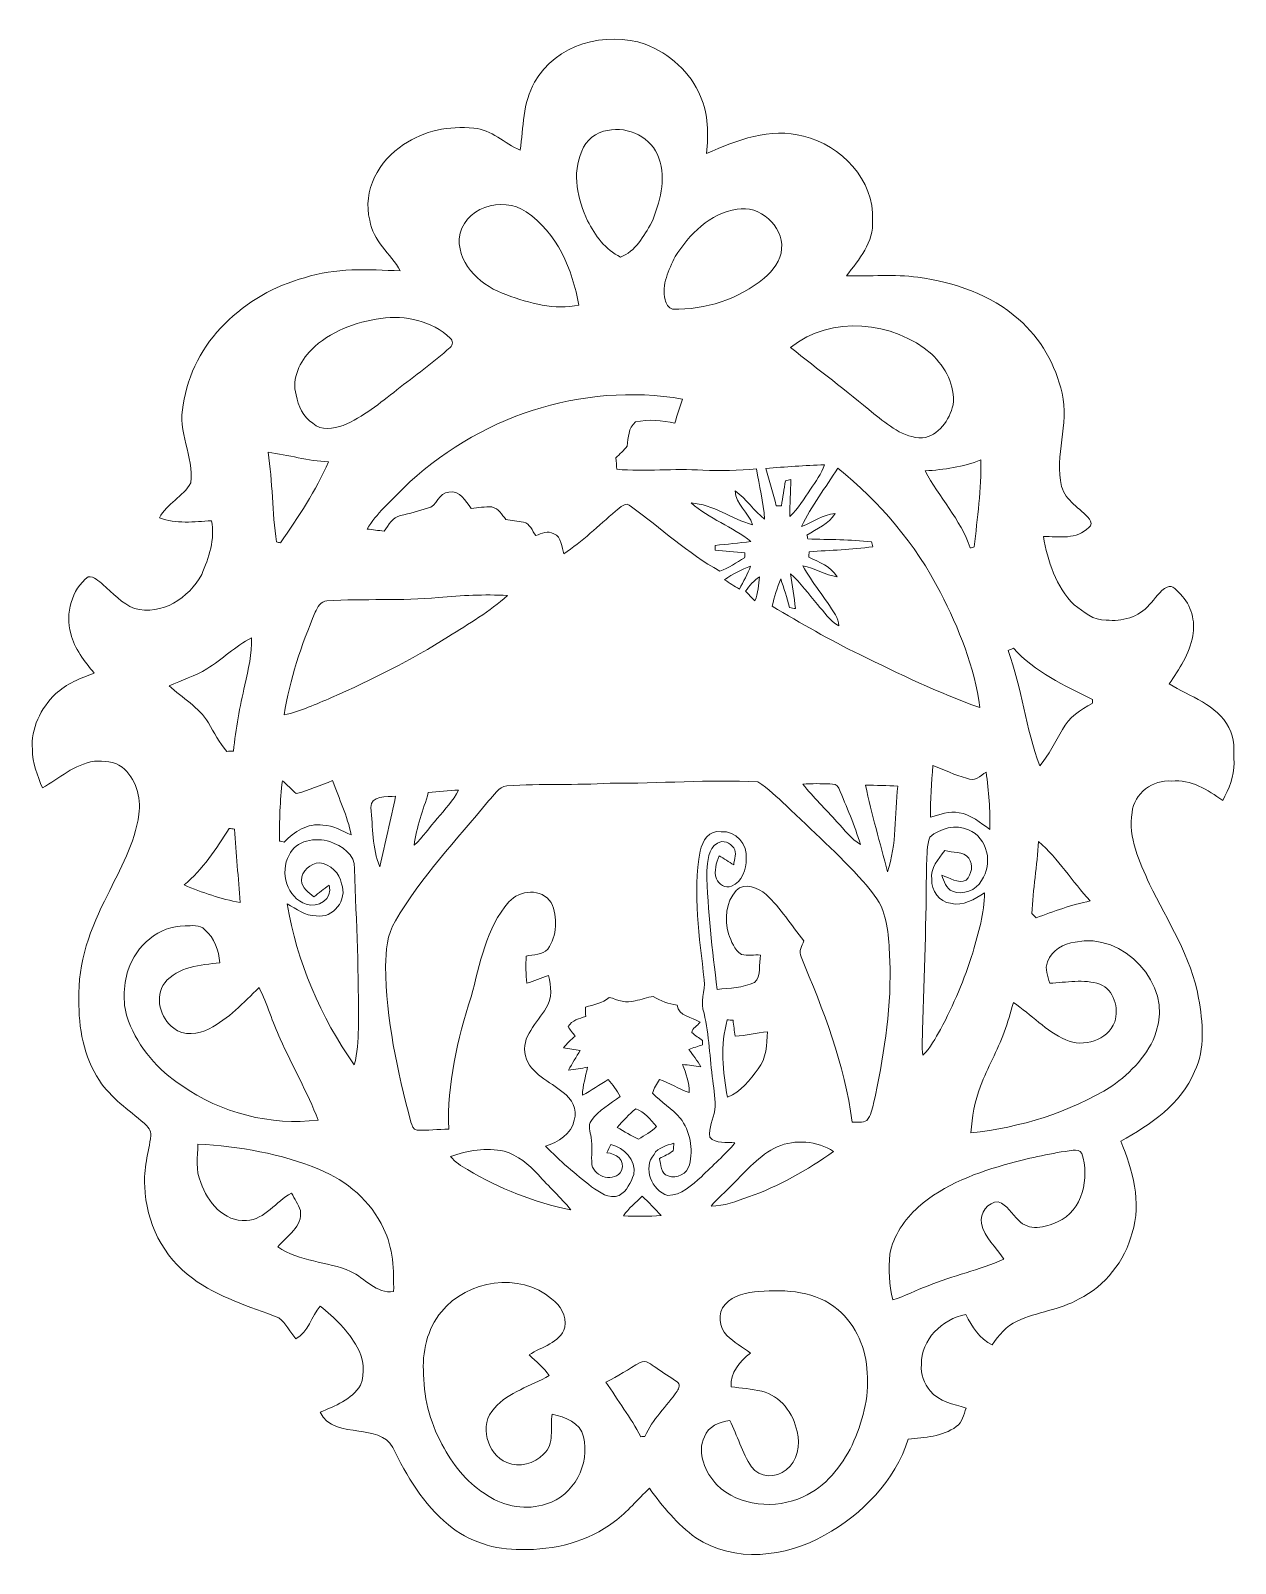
# Model space of a CAD drawing. Header units: centimetres. Extents: x -12.6 to 12.6, y -16.1 to 16.1.
import ezdxf

# ---------------------------------------------------------------- set-up
doc = ezdxf.new("R2010")
doc.units = ezdxf.units.CM
doc.header["$MEASUREMENT"] = 0
doc.layers.add('Layer 1', color=7, linetype='Continuous')

msp = doc.modelspace()

# ---------------------------------------------------------------- linework, layer by layer
at = {"layer": 'Layer 1', "color": 250, "lineweight": 9}
for points, knots in [([(-2.0682, 15.00006), (-1.63322, 15.79875), (-0.56995, 16.08415), (0.25591, 15.79981), (0.25591, 15.79981), (0.76532, 15.60437), (1.20382, 15.21243), (1.41407, 14.70408), (1.41407, 14.70408), (1.59152, 14.33049), (1.57459, 13.90715), (1.54319, 13.50463), (1.54319, 13.50463), (2.1729, 13.78756), (2.88128, 14.06132), (3.57695, 13.86553), (3.57695, 13.86553), (4.36612, 13.6782), (5.07026, 12.94936), (5.02546, 12.10516), (5.02546, 12.10516), (5.05827, 11.6402), (4.74006, 11.28284), (4.48007, 10.93782), (4.48007, 10.93782), (4.97854, 10.92442), (5.48054, 10.97381), (5.97655, 10.90713), (5.97655, 10.90713), (6.73996, 10.8013), (7.50902, 10.54518), (8.09251, 10.02378), (8.09251, 10.02378), (8.555, 9.62478), (8.86968, 9.06457), (9.00479, 8.47155), (9.00479, 8.47155), (9.16354, 7.82174), (8.83617, 7.16486), (8.99245, 6.51716), (8.99245, 6.51716), (9.075, 6.21201), (9.38791, 6.06032), (9.57876, 5.83066), (9.57876, 5.83066), (9.61651, 5.78162), (9.63309, 5.68955), (9.56818, 5.65498), (9.56818, 5.65498), (9.31489, 5.39921), (8.9353, 5.45566), (8.61145, 5.46765), (8.61145, 5.46765), (8.7007, 4.94448), (8.87532, 4.41355), (9.25844, 4.02867), (9.25844, 4.02867), (9.45388, 3.88015), (9.66414, 3.69882), (9.92801, 3.71117), (9.92801, 3.71117), (10.25504, 3.67378), (10.6244, 3.76691), (10.83606, 4.03361), (10.83606, 4.03361), (10.96059, 4.15461), (11.04985, 4.32359), (11.20895, 4.40367), (11.20895, 4.40367), (11.33242, 4.45906), (11.41497, 4.32289), (11.49188, 4.25057), (11.49188, 4.25057), (11.7166, 4.02444), (11.80761, 3.68612), (11.74588, 3.37603), (11.74588, 3.37603), (11.68026, 3.00103), (11.45872, 2.68035), (11.25375, 2.36885), (11.25375, 2.36885), (11.6859, 2.09862), (12.26093, 1.94058), (12.50294, 1.45163), (12.50294, 1.45163), (12.64123, 1.2315), (12.60383, 0.95739), (12.61442, 0.71009), (12.61442, 0.71009), (12.62288, 0.43034), (12.504, 0.1654), (12.37559, -0.07731), (12.37559, -0.07731), (12.05879, 0.14353), (11.7106, 0.37566), (11.30314, 0.33015), (11.30314, 0.33015), (10.91367, 0.36754), (10.5108, 0.06874), (10.47341, -0.32743), (10.47341, -0.32743), (10.38521, -0.85942), (10.62863, -1.36001), (10.83959, -1.83132), (10.83959, -1.83132), (11.21671, -2.61378), (11.71448, -3.35744), (11.87076, -4.22739), (11.87076, -4.22739), (11.95507, -4.73645), (12.01857, -5.28819), (11.78362, -5.76867), (11.78362, -5.76867), (11.5014, -6.45659), (10.86005, -6.88416), (10.23458, -7.23164), (10.23458, -7.23164), (10.48681, -7.83066), (10.68155, -8.51399), (10.47341, -9.15605), (10.47341, -9.15605), (10.32242, -9.74836), (9.90755, -10.26765), (9.3618, -10.54246), (9.3618, -10.54246), (8.95858, -10.7753), (8.47739, -10.80916), (8.06111, -11.00954), (8.06111, -11.00954), (7.83322, -11.10867), (7.672, -11.30764), (7.53618, -11.50872), (7.53618, -11.50872), (7.27512, -11.37431), (7.11144, -11.12525), (6.98302, -10.86984), (6.98302, -10.86984), (6.48914, -10.9598), (6.0404, -11.40007), (6.05134, -11.92006), (6.05134, -11.92006), (6.02382, -12.12326), (6.11837, -12.31447), (6.23267, -12.47463), (6.23267, -12.47463), (6.42034, -12.69899), (6.72409, -12.74944), (6.98796, -12.83375), (6.98796, -12.83375), (6.94669, -12.97345), (6.90824, -13.13009), (6.78406, -13.2211), (6.78406, -13.2211), (6.49337, -13.43489), (6.11978, -13.45006), (5.77582, -13.48745), (5.77582, -13.48745), (5.49854, -14.36446), (4.80956, -15.0619), (4.01828, -15.50287), (4.01828, -15.50287), (3.20301, -15.9636), (2.12563, -16.09307), (1.31283, -15.55861), (1.31283, -15.55861), (0.93359, -15.27004), (0.61715, -14.90456), (0.34234, -14.51721), (0.34234, -14.51721), (0.09716, -14.74969), (-0.12121, -15.01251), (-0.39426, -15.215), (-0.39426, -15.215), (-0.9446, -15.64398), (-1.66109, -15.8172), (-2.34971, -15.80344), (-2.34971, -15.80344), (-2.89758, -15.81296), (-3.45532, -15.63657), (-3.87795, -15.28274), (-3.87795, -15.28274), (-4.40147, -14.85517), (-4.75566, -14.26145), (-5.0467, -13.66031), (-5.0467, -13.66031), (-5.17687, -13.40137), (-5.50249, -13.3541), (-5.76001, -13.31671), (-5.76001, -13.31671), (-6.06093, -13.27367), (-6.42923, -13.22851), (-6.57246, -12.91913), (-6.57246, -12.91913), (-6.25849, -12.79001), (-5.9103, -12.65595), (-5.72227, -12.35503), (-5.72227, -12.35503), (-5.62137, -12.09892), (-5.65524, -11.79341), (-5.79423, -11.5574), (-5.79423, -11.5574), (-5.97697, -11.20957), (-6.2666, -10.93722), (-6.56717, -10.69204), (-6.56717, -10.69204), (-6.75732, -10.90759), (-6.81411, -11.23391), (-7.07764, -11.38278), (-7.07764, -11.38278), (-7.19547, -11.23461), (-7.29213, -11.06352), (-7.43395, -10.93828), (-7.43395, -10.93828), (-8.05483, -10.69804), (-8.71276, -10.51318), (-9.25251, -10.10678), (-9.25251, -10.10678), (-9.8607, -9.66546), (-10.23535, -8.9285), (-10.24841, -8.1785), (-10.24841, -8.1785), (-10.28968, -7.81549), (-10.16445, -7.46906), (-10.12388, -7.11382), (-10.12388, -7.11382), (-10.10588, -7.00445), (-10.19337, -6.9212), (-10.26499, -6.85276), (-10.26499, -6.85276), (-10.58919, -6.56701), (-10.9649, -6.32536), (-11.20338, -5.95529), (-11.20338, -5.95529), (-11.53146, -5.45964), (-11.64646, -4.85039), (-11.632, -4.26337), (-11.632, -4.26337), (-11.66622, -3.48797), (-11.38788, -2.7436), (-11.03475, -2.06698), (-11.03475, -2.06698), (-10.77581, -1.51805), (-10.45161, -0.98077), (-10.37541, -0.36694), (-10.37541, -0.36694), (-10.31896, -0.00429), (-10.44067, 0.388), (-10.72889, 0.6226), (-10.72889, 0.6226), (-10.89117, 0.75207), (-11.11342, 0.75136), (-11.30991, 0.74502), (-11.30991, 0.74502), (-11.73254, 0.68504), (-12.04405, 0.38448), (-12.4007, 0.1848), (-12.4007, 0.1848), (-12.50477, 0.44374), (-12.61166, 0.7108), (-12.61096, 0.99408), (-12.61096, 0.99408), (-12.64659, 1.43434), (-12.43316, 1.85909), (-12.12413, 2.16001), (-12.12413, 2.16001), (-11.89376, 2.36956), (-11.60413, 2.49444), (-11.31309, 2.59357), (-11.31309, 2.59357), (-11.51135, 2.84722), (-11.72619, 3.10651), (-11.80557, 3.42542), (-11.80557, 3.42542), (-11.92057, 3.84946), (-11.79005, 4.34441), (-11.44009, 4.62098), (-11.44009, 4.62098), (-11.31344, 4.63298), (-11.21784, 4.5282), (-11.12894, 4.45518), (-11.12894, 4.45518), (-10.92151, 4.27491), (-10.72889, 4.05478), (-10.46678, 3.95353), (-10.46678, 3.95353), (-9.89775, 3.79372), (-9.32025, 4.17825), (-9.05637, 4.66508), (-9.05637, 4.66508), (-8.91032, 5.01574), (-8.76745, 5.4105), (-8.85141, 5.79468), (-8.85141, 5.79468), (-9.21547, 5.77527), (-9.59295, 5.72271), (-9.9429, 5.85641), (-9.9429, 5.85641), (-9.78909, 6.15663), (-9.44443, 6.29844), (-9.28638, 6.59019), (-9.28638, 6.59019), (-9.21195, 7.14299), (-9.57531, 7.66898), (-9.44231, 8.22531), (-9.44231, 8.22531), (-9.2691, 9.54259), (-8.14162, 10.56529), (-6.89702, 10.89761), (-6.89702, 10.89761), (-6.24861, 11.10786), (-5.5607, 11.074), (-4.89042, 11.03978), (-4.89042, 11.03978), (-5.08198, 11.40561), (-5.4718, 11.67125), (-5.52718, 12.10375), (-5.52718, 12.10375), (-5.69052, 12.72147), (-5.33527, 13.36458), (-4.81739, 13.6909), (-4.81739, 13.6909), (-4.39265, 13.98653), (-3.85713, 14.08989), (-3.34701, 14.03733), (-3.34701, 14.03733), (-2.96813, 14.01263), (-2.7039, 13.71242), (-2.3677, 13.57413), (-2.3677, 13.57413), (-2.30491, 14.05391), (-2.31796, 14.56685), (-2.0682, 15.00006), (-2.0682, 15.00006), (-2.0682, 15.00006), (-2.0682, 15.00006), (-2.0682, 15.00006)], [0, 0, 0, 0, 0.01176471, 0.01176471, 0.01176471, 0.01176471, 0.02352941, 0.02352941, 0.02352941, 0.02352941, 0.03529412, 0.03529412, 0.03529412, 0.03529412, 0.04705882, 0.04705882, 0.04705882, 0.04705882, 0.05882353, 0.05882353, 0.05882353, 0.05882353, 0.07058824, 0.07058824, 0.07058824, 0.07058824, 0.08235294, 0.08235294, 0.08235294, 0.08235294, 0.09411765, 0.09411765, 0.09411765, 0.09411765, 0.10588235, 0.10588235, 0.10588235, 0.10588235, 0.11764706, 0.11764706, 0.11764706, 0.11764706, 0.12941176, 0.12941176, 0.12941176, 0.12941176, 0.14117647, 0.14117647, 0.14117647, 0.14117647, 0.15294118, 0.15294118, 0.15294118, 0.15294118, 0.16470588, 0.16470588, 0.16470588, 0.16470588, 0.17647059, 0.17647059, 0.17647059, 0.17647059, 0.18823529, 0.18823529, 0.18823529, 0.18823529, 0.2, 0.2, 0.2, 0.2, 0.21176471, 0.21176471, 0.21176471, 0.21176471, 0.22352941, 0.22352941, 0.22352941, 0.22352941, 0.23529412, 0.23529412, 0.23529412, 0.23529412, 0.24705882, 0.24705882, 0.24705882, 0.24705882, 0.25882353, 0.25882353, 0.25882353, 0.25882353, 0.27058824, 0.27058824, 0.27058824, 0.27058824, 0.28235294, 0.28235294, 0.28235294, 0.28235294, 0.29411765, 0.29411765, 0.29411765, 0.29411765, 0.30588235, 0.30588235, 0.30588235, 0.30588235, 0.31764706, 0.31764706, 0.31764706, 0.31764706, 0.32941176, 0.32941176, 0.32941176, 0.32941176, 0.34117647, 0.34117647, 0.34117647, 0.34117647, 0.35294118, 0.35294118, 0.35294118, 0.35294118, 0.36470588, 0.36470588, 0.36470588, 0.36470588, 0.37647059, 0.37647059, 0.37647059, 0.37647059, 0.38823529, 0.38823529, 0.38823529, 0.38823529, 0.4, 0.4, 0.4, 0.4, 0.41176471, 0.41176471, 0.41176471, 0.41176471, 0.42352941, 0.42352941, 0.42352941, 0.42352941, 0.43529412, 0.43529412, 0.43529412, 0.43529412, 0.44705882, 0.44705882, 0.44705882, 0.44705882, 0.45882353, 0.45882353, 0.45882353, 0.45882353, 0.47058824, 0.47058824, 0.47058824, 0.47058824, 0.48235294, 0.48235294, 0.48235294, 0.48235294, 0.49411765, 0.49411765, 0.49411765, 0.49411765, 0.50588235, 0.50588235, 0.50588235, 0.50588235, 0.51764706, 0.51764706, 0.51764706, 0.51764706, 0.52941176, 0.52941176, 0.52941176, 0.52941176, 0.54117647, 0.54117647, 0.54117647, 0.54117647, 0.55294118, 0.55294118, 0.55294118, 0.55294118, 0.56470588, 0.56470588, 0.56470588, 0.56470588, 0.57647059, 0.57647059, 0.57647059, 0.57647059, 0.58823529, 0.58823529, 0.58823529, 0.58823529, 0.6, 0.6, 0.6, 0.6, 0.61176471, 0.61176471, 0.61176471, 0.61176471, 0.62352941, 0.62352941, 0.62352941, 0.62352941, 0.63529412, 0.63529412, 0.63529412, 0.63529412, 0.64705882, 0.64705882, 0.64705882, 0.64705882, 0.65882353, 0.65882353, 0.65882353, 0.65882353, 0.67058824, 0.67058824, 0.67058824, 0.67058824, 0.68235294, 0.68235294, 0.68235294, 0.68235294, 0.69411765, 0.69411765, 0.69411765, 0.69411765, 0.70588235, 0.70588235, 0.70588235, 0.70588235, 0.71764706, 0.71764706, 0.71764706, 0.71764706, 0.72941176, 0.72941176, 0.72941176, 0.72941176, 0.74117647, 0.74117647, 0.74117647, 0.74117647, 0.75294118, 0.75294118, 0.75294118, 0.75294118, 0.76470588, 0.76470588, 0.76470588, 0.76470588, 0.77647059, 0.77647059, 0.77647059, 0.77647059, 0.78823529, 0.78823529, 0.78823529, 0.78823529, 0.8, 0.8, 0.8, 0.8, 0.81176471, 0.81176471, 0.81176471, 0.81176471, 0.82352941, 0.82352941, 0.82352941, 0.82352941, 0.83529412, 0.83529412, 0.83529412, 0.83529412, 0.84705882, 0.84705882, 0.84705882, 0.84705882, 0.85882353, 0.85882353, 0.85882353, 0.85882353, 0.87058824, 0.87058824, 0.87058824, 0.87058824, 0.88235294, 0.88235294, 0.88235294, 0.88235294, 0.89411765, 0.89411765, 0.89411765, 0.89411765, 0.90588235, 0.90588235, 0.90588235, 0.90588235, 0.91764706, 0.91764706, 0.91764706, 0.91764706, 0.92941176, 0.92941176, 0.92941176, 0.92941176, 0.94117647, 0.94117647, 0.94117647, 0.94117647, 0.95294118, 0.95294118, 0.95294118, 0.95294118, 0.96470588, 0.96470588, 0.96470588, 0.96470588, 0.97647059, 0.97647059, 0.97647059, 0.97647059, 1, 1, 1, 1]), ([(-0.53467, 13.99111), (-0.7802, 13.96219), (-0.99081, 13.78015), (-1.07936, 13.55226), (-1.07936, 13.55226), (-1.2875, 13.08448), (-1.16826, 12.53555), (-0.95448, 12.09176), (-0.95448, 12.09176), (-0.7989, 11.78555), (-0.58265, 11.48216), (-0.26444, 11.33152), (-0.26444, 11.33152), (0.04741, 11.44371), (0.22521, 11.77814), (0.38432, 12.04943), (0.38432, 12.04943), (0.56388, 12.4717), (0.70323, 12.95853), (0.53883, 13.40762), (0.53883, 13.40762), (0.40407, 13.84013), (-0.10322, 14.0846), (-0.53467, 13.99111), (-0.53467, 13.99111), (-0.53467, 13.99111), (-0.53467, 13.99111), (-0.53467, 13.99111)], [0, 0, 0, 0, 0.125, 0.125, 0.125, 0.125, 0.25, 0.25, 0.25, 0.25, 0.375, 0.375, 0.375, 0.375, 0.5, 0.5, 0.5, 0.5, 0.625, 0.625, 0.625, 0.625, 0.75, 0.75, 0.75, 0.75, 1, 1, 1, 1]), ([(-3.65181, 11.71288), (-3.66451, 11.13432), (-3.15934, 10.71205), (-2.65451, 10.5353), (-2.65451, 10.5353), (-2.1765, 10.36562), (-1.64627, 10.21145), (-1.13686, 10.32293), (-1.13686, 10.32293), (-1.2755, 11.06729), (-1.59441, 11.8427), (-2.24529, 12.27908), (-2.24529, 12.27908), (-2.73883, 12.63186), (-3.59466, 12.36305), (-3.65181, 11.71288), (-3.65181, 11.71288), (-3.65181, 11.71288), (-3.65181, 11.71288), (-3.65181, 11.71288)], [0, 0, 0, 0, 0.16666667, 0.16666667, 0.16666667, 0.16666667, 0.33333333, 0.33333333, 0.33333333, 0.33333333, 0.5, 0.5, 0.5, 0.5, 0.66666667, 0.66666667, 0.66666667, 0.66666667, 1, 1, 1, 1]), ([(2.18101, 12.33518), (1.61516, 12.25404), (1.17454, 11.80354), (0.88279, 11.3414), (0.88279, 11.3414), (0.74803, 11.06235), (0.59492, 10.75262), (0.67007, 10.43406), (0.67007, 10.43406), (0.6877, 10.35115), (0.74274, 10.26296), (0.82882, 10.24038), (0.82882, 10.24038), (1.52026, 10.2178), (2.21523, 10.44852), (2.75146, 10.88632), (2.75146, 10.88632), (2.92679, 11.0486), (3.10988, 11.25321), (3.11764, 11.5058), (3.11764, 11.5058), (3.15292, 11.9891), (2.65409, 12.4276), (2.18101, 12.33518), (2.18101, 12.33518), (2.18101, 12.33518), (2.18101, 12.33518), (2.18101, 12.33518)], [0, 0, 0, 0, 0.125, 0.125, 0.125, 0.125, 0.25, 0.25, 0.25, 0.25, 0.375, 0.375, 0.375, 0.375, 0.5, 0.5, 0.5, 0.5, 0.625, 0.625, 0.625, 0.625, 0.75, 0.75, 0.75, 0.75, 1, 1, 1, 1]), ([(-5.29717, 10.04106), (-5.82881, 9.96486), (-6.36926, 9.77471), (-6.75238, 9.38243), (-6.75238, 9.38243), (-6.99791, 9.14183), (-7.17042, 8.78482), (-7.07482, 8.43663), (-7.07482, 8.43663), (-7.02896, 8.20838), (-6.93124, 7.96532), (-6.72098, 7.84079), (-6.72098, 7.84079), (-6.54495, 7.67992), (-6.2913, 7.7219), (-6.08739, 7.7974), (-6.08739, 7.7974), (-5.66723, 7.97096), (-5.31516, 8.26624), (-4.95956, 8.54211), (-4.95956, 8.54211), (-4.58562, 8.83809), (-4.19262, 9.11114), (-3.84161, 9.4357), (-3.84161, 9.4357), (-3.78375, 9.48015), (-3.77388, 9.58633), (-3.83843, 9.62866), (-3.83843, 9.62866), (-4.22331, 9.99167), (-4.78247, 10.11797), (-5.29717, 10.04106), (-5.29717, 10.04106), (-5.29717, 10.04106), (-5.29717, 10.04106), (-5.29717, 10.04106)], [0, 0, 0, 0, 0.1, 0.1, 0.1, 0.1, 0.2, 0.2, 0.2, 0.2, 0.3, 0.3, 0.3, 0.3, 0.4, 0.4, 0.4, 0.4, 0.5, 0.5, 0.5, 0.5, 0.6, 0.6, 0.6, 0.6, 0.7, 0.7, 0.7, 0.7, 0.8, 0.8, 0.8, 0.8, 1, 1, 1, 1]), ([(3.30461, 9.43323), (3.88458, 8.9665), (4.4843, 8.52412), (5.05121, 8.04116), (5.05121, 8.04116), (5.35072, 7.81045), (5.66928, 7.53211), (6.07109, 7.53458), (6.07109, 7.53458), (6.41435, 7.57691), (6.64048, 7.91134), (6.71491, 8.22673), (6.71491, 8.22673), (6.76854, 8.63418), (6.54981, 9.01836), (6.26759, 9.29282), (6.26759, 9.29282), (5.46643, 9.98956), (4.15375, 10.12008), (3.30461, 9.43323), (3.30461, 9.43323), (3.30461, 9.43323), (3.30461, 9.43323), (3.30461, 9.43323)], [0, 0, 0, 0, 0.14285714, 0.14285714, 0.14285714, 0.14285714, 0.28571429, 0.28571429, 0.28571429, 0.28571429, 0.42857143, 0.42857143, 0.42857143, 0.42857143, 0.57142857, 0.57142857, 0.57142857, 0.57142857, 0.71428571, 0.71428571, 0.71428571, 0.71428571, 1, 1, 1, 1]), ([(-4.82903, 6.47166), (-5.09185, 6.19966), (-5.38607, 5.94778), (-5.58539, 5.62181), (-5.58539, 5.62181), (-5.46721, 5.60347), (-5.34903, 5.58901), (-5.22944, 5.57878), (-5.22944, 5.57878), (-5.13489, 5.70472), (-5.04811, 5.86911), (-4.8823, 5.90545), (-4.8823, 5.90545), (-4.68898, 5.94073), (-4.50554, 6.01269), (-4.31433, 6.05714), (-4.31433, 6.05714), (-4.11748, 6.09524), (-4.08079, 6.39052), (-3.86842, 6.39369), (-3.86842, 6.39369), (-3.62818, 6.44238), (-3.51882, 6.20566), (-3.39746, 6.05573), (-3.39746, 6.05573), (-3.25388, 6.07372), (-3.10924, 6.09277), (-2.96355, 6.08431), (-2.96355, 6.08431), (-2.82631, 6.05679), (-2.75047, 5.9245), (-2.67462, 5.81972), (-2.67462, 5.81972), (-2.54974, 5.8042), (-2.42556, 5.7855), (-2.30103, 5.76363), (-2.30103, 5.76363), (-2.16098, 5.74317), (-2.12288, 5.57878), (-2.04138, 5.48494), (-2.04138, 5.48494), (-1.92215, 5.52515), (-1.7888, 5.59465), (-1.66568, 5.52374), (-1.66568, 5.52374), (-1.50093, 5.45566), (-1.50058, 5.2387), (-1.45718, 5.09829), (-1.45718, 5.09829), (-1.0656, 5.36146), (-0.72376, 5.68955), (-0.36922, 5.99893), (-0.36922, 5.99893), (-0.27679, 6.06632), (-0.14908, 6.22048), (-0.03725, 6.08889), (-0.03725, 6.08889), (0.58258, 5.64228), (1.14879, 5.11205), (1.8173, 4.73881), (1.8173, 4.73881), (2.00815, 4.79032), (2.16479, 4.9279), (2.34082, 5.01468), (2.34082, 5.01468), (2.34153, 5.04185), (2.34294, 5.09653), (2.34364, 5.12369), (2.34364, 5.12369), (2.13621, 5.14521), (1.92701, 5.15932), (1.71923, 5.1752), (1.71923, 5.1752), (1.71887, 5.20942), (1.71923, 5.24364), (1.71958, 5.2775), (1.71958, 5.2775), (1.97076, 5.30326), (2.22158, 5.32972), (2.47241, 5.35864), (2.47241, 5.35864), (2.08682, 5.67826), (1.59223, 5.83348), (1.21758, 6.16897), (1.21758, 6.16897), (1.6836, 6.13969), (2.06424, 5.83066), (2.50592, 5.71177), (2.50592, 5.71177), (2.42478, 5.9686), (2.15067, 6.1411), (2.14397, 6.4205), (2.14397, 6.4205), (2.37786, 6.25329), (2.53097, 5.99964), (2.76063, 5.82784), (2.76063, 5.82784), (2.7317, 6.1845), (2.65162, 6.53445), (2.58812, 6.88582), (2.58812, 6.88582), (2.21347, 6.84807), (1.83635, 6.84419), (1.46029, 6.85689), (1.46029, 6.85689), (0.86021, 6.89781), (0.25908, 6.82302), (-0.34029, 6.87523), (-0.34029, 6.87523), (-0.34876, 6.95531), (-0.35652, 7.0354), (-0.36393, 7.11512), (-0.36393, 7.11512), (-0.28596, 7.19767), (-0.18789, 7.26541), (-0.12756, 7.36242), (-0.12756, 7.36242), (-0.09335, 7.53881), (-0.10887, 7.74589), (0.0527, 7.8683), (0.0527, 7.8683), (0.32223, 7.93568), (0.60939, 7.89688), (0.87821, 7.84326), (0.87821, 7.84326), (0.91807, 8.01541), (0.97945, 8.18086), (1.0359, 8.34808), (1.0359, 8.34808), (-1.07336, 8.72132), (-3.31033, 7.96461), (-4.82903, 6.47166), (-4.82903, 6.47166), (-4.82903, 6.47166), (-4.82903, 6.47166), (-4.82903, 6.47166)], [0, 0, 0, 0, 0.02857143, 0.02857143, 0.02857143, 0.02857143, 0.05714286, 0.05714286, 0.05714286, 0.05714286, 0.08571429, 0.08571429, 0.08571429, 0.08571429, 0.11428571, 0.11428571, 0.11428571, 0.11428571, 0.14285714, 0.14285714, 0.14285714, 0.14285714, 0.17142857, 0.17142857, 0.17142857, 0.17142857, 0.2, 0.2, 0.2, 0.2, 0.22857143, 0.22857143, 0.22857143, 0.22857143, 0.25714286, 0.25714286, 0.25714286, 0.25714286, 0.28571429, 0.28571429, 0.28571429, 0.28571429, 0.31428571, 0.31428571, 0.31428571, 0.31428571, 0.34285714, 0.34285714, 0.34285714, 0.34285714, 0.37142857, 0.37142857, 0.37142857, 0.37142857, 0.4, 0.4, 0.4, 0.4, 0.42857143, 0.42857143, 0.42857143, 0.42857143, 0.45714286, 0.45714286, 0.45714286, 0.45714286, 0.48571429, 0.48571429, 0.48571429, 0.48571429, 0.51428571, 0.51428571, 0.51428571, 0.51428571, 0.54285714, 0.54285714, 0.54285714, 0.54285714, 0.57142857, 0.57142857, 0.57142857, 0.57142857, 0.6, 0.6, 0.6, 0.6, 0.62857143, 0.62857143, 0.62857143, 0.62857143, 0.65714286, 0.65714286, 0.65714286, 0.65714286, 0.68571429, 0.68571429, 0.68571429, 0.68571429, 0.71428571, 0.71428571, 0.71428571, 0.71428571, 0.74285714, 0.74285714, 0.74285714, 0.74285714, 0.77142857, 0.77142857, 0.77142857, 0.77142857, 0.8, 0.8, 0.8, 0.8, 0.82857143, 0.82857143, 0.82857143, 0.82857143, 0.85714286, 0.85714286, 0.85714286, 0.85714286, 0.88571429, 0.88571429, 0.88571429, 0.88571429, 0.91428571, 0.91428571, 0.91428571, 0.91428571, 0.94285714, 0.94285714, 0.94285714, 0.94285714, 1, 1, 1, 1]), ([(-7.66325, 7.2326), (-7.55989, 6.60889), (-7.58564, 5.97318), (-7.48439, 5.34947), (-7.48439, 5.34947), (-7.46358, 5.34524), (-7.42195, 5.33642), (-7.40114, 5.33218), (-7.40114, 5.33218), (-7.03001, 5.87687), (-6.65854, 6.4258), (-6.3929, 7.03187), (-6.3929, 7.03187), (-6.8247, 7.04845), (-7.23674, 7.18109), (-7.66325, 7.2326), (-7.66325, 7.2326), (-7.66325, 7.2326), (-7.66325, 7.2326), (-7.66325, 7.2326)], [0, 0, 0, 0, 0.16666667, 0.16666667, 0.16666667, 0.16666667, 0.33333333, 0.33333333, 0.33333333, 0.33333333, 0.5, 0.5, 0.5, 0.5, 0.66666667, 0.66666667, 0.66666667, 0.66666667, 1, 1, 1, 1]), ([(2.78603, 6.89111), (2.85623, 6.629), (2.93243, 6.36829), (3.00581, 6.10688), (3.00581, 6.10688), (3.03297, 6.10759), (3.08659, 6.10971), (3.11376, 6.11041), (3.11376, 6.11041), (3.14198, 6.28504), (3.17091, 6.45966), (3.19737, 6.63464), (3.19737, 6.63464), (3.23547, 6.64381), (3.27392, 6.65334), (3.31237, 6.66251), (3.31237, 6.66251), (3.30461, 6.40287), (3.28662, 6.14357), (3.2905, 5.88358), (3.2905, 5.88358), (3.46336, 6.0515), (3.5886, 6.25999), (3.72477, 6.45684), (3.72477, 6.45684), (3.83025, 6.62229), (3.95443, 6.78069), (4.01546, 6.96978), (4.01546, 6.96978), (3.60482, 6.95567), (3.1949, 6.92921), (2.78603, 6.89111), (2.78603, 6.89111), (2.78603, 6.89111), (2.78603, 6.89111), (2.78603, 6.89111)], [0, 0, 0, 0, 0.1, 0.1, 0.1, 0.1, 0.2, 0.2, 0.2, 0.2, 0.3, 0.3, 0.3, 0.3, 0.4, 0.4, 0.4, 0.4, 0.5, 0.5, 0.5, 0.5, 0.6, 0.6, 0.6, 0.6, 0.7, 0.7, 0.7, 0.7, 0.8, 0.8, 0.8, 0.8, 1, 1, 1, 1]), ([(4.29627, 6.90099), (4.04262, 6.49247), (3.7417, 6.10971), (3.53392, 5.67438), (3.53392, 5.67438), (3.77169, 5.7594), (3.98265, 5.92697), (4.24053, 5.94602), (4.24053, 5.94602), (4.10753, 5.72588), (3.856, 5.62922), (3.64892, 5.49552), (3.64892, 5.49552), (3.65315, 5.47471), (3.66127, 5.43343), (3.6655, 5.41262), (3.6655, 5.41262), (4.11212, 5.39992), (4.56015, 5.39992), (5.00535, 5.35476), (5.00535, 5.35476), (5.0117, 5.3283), (5.02405, 5.27539), (5.0304, 5.24928), (5.0304, 5.24928), (4.58872, 5.1819), (4.14069, 5.18331), (3.6969, 5.14098), (3.6969, 5.14098), (3.69302, 5.10394), (3.68949, 5.0669), (3.68596, 5.0295), (3.68596, 5.0295), (3.90433, 4.92966), (4.15339, 4.83547), (4.28286, 4.62028), (4.28286, 4.62028), (4.0278, 4.64885), (3.8119, 4.80231), (3.56214, 4.85135), (3.56214, 4.85135), (3.76428, 4.4894), (4.02957, 4.16872), (4.25041, 3.81877), (4.25041, 3.81877), (4.29415, 3.75033), (4.30332, 3.66778), (4.3192, 3.58982), (4.3192, 3.58982), (4.12658, 3.68965), (4.00946, 3.87945), (3.87047, 4.03678), (3.87047, 4.03678), (3.68455, 4.25515), (3.51487, 4.48834), (3.30461, 4.68413), (3.30461, 4.68413), (3.33107, 4.43825), (3.38222, 4.19589), (3.40868, 3.95), (3.40868, 3.95), (3.3667, 3.95847), (3.32507, 3.96693), (3.28344, 3.97505), (3.28344, 3.97505), (3.23123, 4.17754), (3.16667, 4.37686), (3.09965, 4.57477), (3.09965, 4.57477), (3.02909, 4.38745), (2.95889, 4.19906), (2.92079, 4.00221), (2.92079, 4.00221), (3.5198, 3.64167), (4.12729, 3.29242), (4.75594, 2.98551), (4.75594, 2.98551), (5.58073, 2.58334), (6.41011, 2.18117), (7.27512, 1.87249), (7.27512, 1.87249), (7.17317, 2.7248), (6.83697, 3.53231), (6.44962, 4.2922), (6.44962, 4.2922), (5.93069, 5.30502), (5.18033, 6.18838), (4.29627, 6.90099), (4.29627, 6.90099), (4.29627, 6.90099), (4.29627, 6.90099), (4.29627, 6.90099)], [0, 0, 0, 0, 0.04166667, 0.04166667, 0.04166667, 0.04166667, 0.08333333, 0.08333333, 0.08333333, 0.08333333, 0.125, 0.125, 0.125, 0.125, 0.16666667, 0.16666667, 0.16666667, 0.16666667, 0.20833333, 0.20833333, 0.20833333, 0.20833333, 0.25, 0.25, 0.25, 0.25, 0.29166667, 0.29166667, 0.29166667, 0.29166667, 0.33333333, 0.33333333, 0.33333333, 0.33333333, 0.375, 0.375, 0.375, 0.375, 0.41666667, 0.41666667, 0.41666667, 0.41666667, 0.45833333, 0.45833333, 0.45833333, 0.45833333, 0.5, 0.5, 0.5, 0.5, 0.54166667, 0.54166667, 0.54166667, 0.54166667, 0.58333333, 0.58333333, 0.58333333, 0.58333333, 0.625, 0.625, 0.625, 0.625, 0.66666667, 0.66666667, 0.66666667, 0.66666667, 0.70833333, 0.70833333, 0.70833333, 0.70833333, 0.75, 0.75, 0.75, 0.75, 0.79166667, 0.79166667, 0.79166667, 0.79166667, 0.83333333, 0.83333333, 0.83333333, 0.83333333, 0.875, 0.875, 0.875, 0.875, 0.91666667, 0.91666667, 0.91666667, 0.91666667, 1, 1, 1, 1]), ([(6.12895, 6.84278), (6.41964, 6.28927), (6.87225, 5.82466), (7.07757, 5.22423), (7.07757, 5.22423), (7.09874, 5.22953), (7.14072, 5.2394), (7.16188, 5.2447), (7.16188, 5.2447), (7.22327, 5.85253), (7.31393, 6.46072), (7.29805, 7.0735), (7.29805, 7.0735), (6.92623, 6.92039), (6.52829, 6.86747), (6.12895, 6.84278), (6.12895, 6.84278), (6.12895, 6.84278), (6.12895, 6.84278), (6.12895, 6.84278)], [0, 0, 0, 0, 0.16666667, 0.16666667, 0.16666667, 0.16666667, 0.33333333, 0.33333333, 0.33333333, 0.33333333, 0.5, 0.5, 0.5, 0.5, 0.66666667, 0.66666667, 0.66666667, 0.66666667, 1, 1, 1, 1]), ([(1.92137, 4.55819), (2.01874, 4.48411), (2.1228, 4.4192), (2.23076, 4.36169), (2.23076, 4.36169), (2.31401, 4.52009), (2.40326, 4.67637), (2.46641, 4.84465), (2.46641, 4.84465), (2.27591, 4.76703), (2.08753, 4.68025), (1.92137, 4.55819), (1.92137, 4.55819), (1.92137, 4.55819), (1.92137, 4.55819), (1.92137, 4.55819)], [0, 0, 0, 0, 0.2, 0.2, 0.2, 0.2, 0.4, 0.4, 0.4, 0.4, 0.6, 0.6, 0.6, 0.6, 1, 1, 1, 1]), ([(2.35846, 4.31795), (2.4082, 4.26644), (2.50804, 4.16414), (2.55813, 4.11263), (2.55813, 4.11263), (2.62163, 4.27456), (2.63469, 4.44953), (2.65585, 4.62028), (2.65585, 4.62028), (2.53767, 4.53949), (2.44313, 4.43154), (2.35846, 4.31795), (2.35846, 4.31795), (2.35846, 4.31795), (2.35846, 4.31795), (2.35846, 4.31795)], [0, 0, 0, 0, 0.2, 0.2, 0.2, 0.2, 0.4, 0.4, 0.4, 0.4, 0.6, 0.6, 0.6, 0.6, 1, 1, 1, 1]), ([(-4.08291, 4.18072), (-4.8629, 4.11263), (-5.64713, 4.16026), (-6.42782, 4.11475), (-6.42782, 4.11475), (-6.56082, 4.10946), (-6.62256, 3.97646), (-6.67265, 3.87274), (-6.67265, 3.87274), (-6.96616, 3.18165), (-7.20781, 2.46445), (-7.32423, 1.72045), (-7.32423, 1.72045), (-6.97745, 1.79523), (-6.65466, 1.94587), (-6.3294, 2.08204), (-6.3294, 2.08204), (-5.48555, 2.45775), (-4.65476, 2.86874), (-3.87512, 3.3658), (-3.87512, 3.3658), (-3.44932, 3.63144), (-3.00941, 3.88438), (-2.63934, 4.22693), (-2.63934, 4.22693), (-3.12088, 4.25057), (-3.60348, 4.23011), (-4.08291, 4.18072), (-4.08291, 4.18072), (-4.08291, 4.18072), (-4.08291, 4.18072), (-4.08291, 4.18072)], [0, 0, 0, 0, 0.11111111, 0.11111111, 0.11111111, 0.11111111, 0.22222222, 0.22222222, 0.22222222, 0.22222222, 0.33333333, 0.33333333, 0.33333333, 0.33333333, 0.44444444, 0.44444444, 0.44444444, 0.44444444, 0.55555556, 0.55555556, 0.55555556, 0.55555556, 0.66666667, 0.66666667, 0.66666667, 0.66666667, 0.77777778, 0.77777778, 0.77777778, 0.77777778, 1, 1, 1, 1]), ([(-8.94842, 2.68776), (-9.19466, 2.53113), (-9.47512, 2.44752), (-9.74041, 2.3311), (-9.74041, 2.3311), (-9.46242, 2.07569), (-9.11564, 1.88378), (-8.91667, 1.55182), (-8.91667, 1.55182), (-8.79496, 1.34756), (-8.6856, 1.13483), (-8.52967, 0.95315), (-8.52967, 0.95315), (-8.48311, 0.95527), (-8.43654, 0.95774), (-8.38962, 0.95986), (-8.38962, 0.95986), (-8.34376, 1.42764), (-8.2538, 1.88943), (-8.15044, 2.34733), (-8.15044, 2.34733), (-8.08165, 2.67365), (-7.99592, 3.00279), (-8.01003, 3.33899), (-8.01003, 3.33899), (-8.35258, 3.16754), (-8.61893, 2.88038), (-8.94842, 2.68776), (-8.94842, 2.68776), (-8.94842, 2.68776), (-8.94842, 2.68776), (-8.94842, 2.68776)], [0, 0, 0, 0, 0.11111111, 0.11111111, 0.11111111, 0.11111111, 0.22222222, 0.22222222, 0.22222222, 0.22222222, 0.33333333, 0.33333333, 0.33333333, 0.33333333, 0.44444444, 0.44444444, 0.44444444, 0.44444444, 0.55555556, 0.55555556, 0.55555556, 0.55555556, 0.66666667, 0.66666667, 0.66666667, 0.66666667, 0.77777778, 0.77777778, 0.77777778, 0.77777778, 1, 1, 1, 1]), ([(7.87273, 3.07053), (8.16024, 2.28242), (8.2368, 1.4347), (8.53736, 0.65153), (8.53736, 0.65153), (8.73492, 0.87978), (8.85698, 1.15953), (9.01467, 1.41459), (9.01467, 1.41459), (9.14379, 1.67), (9.39602, 1.82487), (9.63874, 1.95928), (9.63874, 1.95928), (9.63944, 1.98009), (9.6405, 2.02207), (9.6412, 2.04288), (9.6412, 2.04288), (9.04889, 2.33252), (8.43576, 2.62356), (7.98385, 3.1178), (7.98385, 3.1178), (7.94646, 3.10228), (7.90942, 3.0864), (7.87273, 3.07053), (7.87273, 3.07053), (7.87273, 3.07053), (7.87273, 3.07053), (7.87273, 3.07053)], [0, 0, 0, 0, 0.125, 0.125, 0.125, 0.125, 0.25, 0.25, 0.25, 0.25, 0.375, 0.375, 0.375, 0.375, 0.5, 0.5, 0.5, 0.5, 0.625, 0.625, 0.625, 0.625, 0.75, 0.75, 0.75, 0.75, 1, 1, 1, 1]), ([(6.29264, 0.65788), (6.25912, 0.29663), (6.24043, -0.06602), (6.24254, -0.42903), (6.24254, -0.42903), (6.43763, -0.37576), (6.63377, -0.28298), (6.84191, -0.33449), (6.84191, -0.33449), (7.09521, -0.3687), (7.28818, -0.54792), (7.48961, -0.68797), (7.48961, -0.68797), (7.49667, -0.28474), (7.46774, 0.11813), (7.41024, 0.51712), (7.41024, 0.51712), (7.28571, 0.44339), (7.16188, 0.29346), (6.9996, 0.3933), (6.9996, 0.3933), (6.7516, 0.44727), (6.529, 0.57145), (6.29264, 0.65788), (6.29264, 0.65788), (6.29264, 0.65788), (6.29264, 0.65788), (6.29264, 0.65788)], [0, 0, 0, 0, 0.125, 0.125, 0.125, 0.125, 0.25, 0.25, 0.25, 0.25, 0.375, 0.375, 0.375, 0.375, 0.5, 0.5, 0.5, 0.5, 0.625, 0.625, 0.625, 0.625, 0.75, 0.75, 0.75, 0.75, 1, 1, 1, 1]), ([(-7.36127, 0.33756), (-7.41348, -0.0826), (-7.4276, -0.50735), (-7.42089, -0.93068), (-7.42089, -0.93068), (-7.39726, -0.93562), (-7.34928, -0.94514), (-7.32529, -0.94973), (-7.32529, -0.94973), (-7.1168, -0.73242), (-6.82752, -0.5465), (-6.5132, -0.5966), (-6.5132, -0.5966), (-6.29412, -0.59448), (-6.11103, -0.72219), (-5.91524, -0.8005), (-5.91524, -0.8005), (-5.99849, -0.40575), (-6.17276, -0.0385), (-6.30823, 0.33932), (-6.30823, 0.33932), (-6.56223, 0.24442), (-6.81023, 0.1333), (-7.07411, 0.06556), (-7.07411, 0.06556), (-7.16901, 0.15764), (-7.2625, 0.25007), (-7.36127, 0.33756), (-7.36127, 0.33756), (-7.36127, 0.33756), (-7.36127, 0.33756), (-7.36127, 0.33756)], [0, 0, 0, 0, 0.11111111, 0.11111111, 0.11111111, 0.11111111, 0.22222222, 0.22222222, 0.22222222, 0.22222222, 0.33333333, 0.33333333, 0.33333333, 0.33333333, 0.44444444, 0.44444444, 0.44444444, 0.44444444, 0.55555556, 0.55555556, 0.55555556, 0.55555556, 0.66666667, 0.66666667, 0.66666667, 0.66666667, 0.77777778, 0.77777778, 0.77777778, 0.77777778, 1, 1, 1, 1]), ([(-0.47999, 0.28323), (-1.20354, 0.24266), (-1.92955, 0.27511), (-2.65275, 0.23313), (-2.65275, 0.23313), (-2.83055, 0.20985), (-2.9198, 0.02605), (-3.0341, -0.08684), (-3.0341, -0.08684), (-3.71073, -0.90704), (-4.4505, -1.68562), (-4.99096, -2.60708), (-4.99096, -2.60708), (-5.16629, -2.89177), (-5.19169, -3.23291), (-5.19557, -3.55887), (-5.19557, -3.55887), (-5.18957, -4.66907), (-4.94721, -5.7595), (-4.66605, -6.82807), (-4.66605, -6.82807), (-4.6403, -6.89227), (-4.61772, -6.98893), (-4.53411, -6.99669), (-4.53411, -6.99669), (-4.31327, -7.00904), (-4.09208, -6.97941), (-3.87089, -6.97835), (-3.87089, -6.97835), (-3.90828, -6.02832), (-3.68674, -5.09663), (-3.40311, -4.19775), (-3.40311, -4.19775), (-3.20555, -3.51407), (-3.0976, -2.75595), (-2.60583, -2.20774), (-2.60583, -2.20774), (-2.38534, -1.94774), (-1.91932, -1.9174), (-1.72071, -2.22044), (-1.72071, -2.22044), (-1.57819, -2.52665), (-1.59724, -2.91823), (-1.79338, -3.19692), (-1.79338, -3.19692), (-1.89851, -3.33204), (-2.09818, -3.30699), (-2.24423, -3.34262), (-2.24423, -3.34262), (-2.25764, -3.53347), (-2.24846, -3.72503), (-2.23188, -3.91589), (-2.23188, -3.91589), (-2.08019, -3.86438), (-1.93273, -3.80123), (-1.77927, -3.75325), (-1.77927, -3.75325), (-1.71789, -3.97515), (-1.69319, -4.23303), (-1.82831, -4.43341), (-1.82831, -4.43341), (-2.00399, -4.74597), (-2.3677, -5.03807), (-2.25764, -5.44024), (-2.25764, -5.44024), (-2.15956, -5.82653), (-1.7454, -5.97223), (-1.46918, -6.20612), (-1.46918, -6.20612), (-1.28715, -6.33418), (-1.1665, -6.56242), (-1.23599, -6.78855), (-1.23599, -6.78855), (-1.29208, -7.08171), (-1.57501, -7.25034), (-1.83783, -7.33536), (-1.83783, -7.33536), (-1.54115, -7.64439), (-1.20883, -7.91885), (-0.87475, -8.18626), (-0.87475, -8.18626), (-0.70541, -8.2995), (-0.51139, -8.46002), (-0.29161, -8.36794), (-0.29161, -8.36794), (-0.13074, -8.27975), (-0.04537, -8.09489), (0.01355, -7.93085), (0.01355, -7.93085), (0.07034, -7.6204), (-0.19071, -7.36887), (-0.468, -7.29726), (-0.468, -7.29726), (-0.49728, -7.35653), (-0.5262, -7.4165), (-0.55513, -7.47612), (-0.55513, -7.47612), (-0.36393, -7.48353), (-0.15508, -7.62852), (-0.24116, -7.84759), (-0.24116, -7.84759), (-0.38368, -8.10477), (-0.80878, -7.99682), (-0.86558, -7.72412), (-0.86558, -7.72412), (-0.88392, -7.53327), (-0.84829, -7.34065), (-0.88392, -7.1505), (-0.88392, -7.1505), (-0.89591, -7.03373), (-0.95624, -6.9018), (-0.87616, -6.79632), (-0.87616, -6.79632), (-0.72764, -6.57512), (-0.47681, -6.45377), (-0.27432, -6.28973), (-0.27432, -6.28973), (-0.34029, -6.16061), (-0.43307, -6.04737), (-0.52126, -5.93377), (-0.52126, -5.93377), (-0.70365, -6.04172), (-0.87616, -6.16625), (-1.06384, -6.26538), (-1.06384, -6.26538), (-1.06243, -6.06501), (-0.99399, -5.87415), (-0.95871, -5.67872), (-0.95871, -5.67872), (-1.0903, -5.69988), (-1.22294, -5.71999), (-1.35453, -5.73657), (-1.35453, -5.73657), (-1.28115, -5.59405), (-1.1919, -5.4607), (-1.10829, -5.32453), (-1.10829, -5.32453), (-1.22682, -5.30689), (-1.34571, -5.29348), (-1.46318, -5.27267), (-1.46318, -5.27267), (-1.39333, -5.17812), (-1.3062, -5.09875), (-1.21518, -5.02537), (-1.21518, -5.02537), (-1.26668, -4.95975), (-1.32313, -4.89696), (-1.3637, -4.82393), (-1.3637, -4.82393), (-1.28573, -4.69411), (-1.12804, -4.65425), (-0.99434, -4.61086), (-0.99434, -4.61086), (-0.99716, -4.54454), (-0.99893, -4.47892), (-1.00069, -4.41436), (-1.00069, -4.41436), (-0.82677, -4.36673), (-0.6405, -4.33604), (-0.50221, -4.21081), (-0.50221, -4.21081), (-0.32512, -4.25949), (-0.14062, -4.35333), (0.04494, -4.28066), (0.04494, -4.28066), (0.17265, -4.26372), (0.29401, -4.19811), (0.42347, -4.19423), (0.42347, -4.19423), (0.57623, -4.28771), (0.74203, -4.35404), (0.92265, -4.37273), (0.92265, -4.37273), (0.95652, -4.60839), (1.23627, -4.62603), (1.40384, -4.73362), (1.40384, -4.73362), (1.35234, -4.80594), (1.23733, -4.85498), (1.23416, -4.94882), (1.23416, -4.94882), (1.30154, -5.01267), (1.38091, -5.06206), (1.4557, -5.11745), (1.4557, -5.11745), (1.45641, -5.14002), (1.45782, -5.18483), (1.45817, -5.2074), (1.45817, -5.2074), (1.36186, -5.23845), (1.2652, -5.26879), (1.1696, -5.30195), (1.1696, -5.30195), (1.25674, -5.42154), (1.3474, -5.53972), (1.41866, -5.67025), (1.41866, -5.67025), (1.29201, -5.65437), (1.16642, -5.62968), (1.03872, -5.6198), (1.03872, -5.6198), (1.10681, -5.81065), (1.18547, -6.00186), (1.17454, -6.21), (1.17454, -6.21), (0.96252, -6.1271), (0.76214, -6.01527), (0.55083, -5.93236), (0.55083, -5.93236), (0.49897, -6.02691), (0.43124, -6.11722), (0.40901, -6.22482), (0.40901, -6.22482), (0.58716, -6.41461), (0.82, -6.54549), (0.98792, -6.74587), (0.98792, -6.74587), (1.19994, -7.01927), (1.25956, -7.39216), (1.18477, -7.72588), (1.18477, -7.72588), (1.13185, -7.9118), (0.92301, -8.03315), (0.73357, -7.9559), (0.73357, -7.9559), (0.57235, -7.9245), (0.58575, -7.7086), (0.55224, -7.59289), (0.55224, -7.59289), (0.64819, -7.54032), (0.75826, -7.5054), (0.8394, -7.4299), (0.8394, -7.4299), (0.84928, -7.37628), (0.84998, -7.32195), (0.85316, -7.26869), (0.85316, -7.26869), (0.70605, -7.32936), (0.51837, -7.3537), (0.43829, -7.50963), (0.43829, -7.50963), (0.19664, -7.7908), (0.38714, -8.27198), (0.72722, -8.3697), (0.72722, -8.3697), (1.00944, -8.36935), (1.23522, -8.14922), (1.43312, -7.97565), (1.43312, -7.97565), (1.66984, -7.74105), (1.92313, -7.52092), (2.13797, -7.26551), (2.13797, -7.26551), (1.96017, -7.23976), (1.74075, -7.29126), (1.60704, -7.14803), (1.60704, -7.14803), (1.58447, -6.95154), (1.6783, -6.76315), (1.71782, -6.57548), (1.71782, -6.57548), (1.72911, -6.36804), (1.69524, -6.16308), (1.67231, -5.95812), (1.67231, -5.95812), (1.60775, -5.48751), (1.59681, -5.0095), (1.48816, -4.54595), (1.48816, -4.54595), (1.39785, -4.31382), (1.51497, -4.07816), (1.4931, -3.84321), (1.4931, -3.84321), (1.39009, -2.94751), (1.24509, -2.03558), (1.40843, -1.13847), (1.40843, -1.13847), (1.45217, -0.93209), (1.5947, -0.68197), (1.8487, -0.73595), (1.8487, -0.73595), (2.15173, -0.70349), (2.4142, -1.00476), (2.37222, -1.29969), (2.37222, -1.29969), (2.37716, -1.52123), (2.29249, -1.78934), (2.06565, -1.87295), (2.06565, -1.87295), (1.93936, -1.9361), (1.7926, -1.83873), (1.7471, -1.71914), (1.7471, -1.71914), (1.69489, -1.55933), (1.74286, -1.38823), (1.80389, -1.2383), (1.80389, -1.2383), (1.90867, -1.29792), (2.00815, -1.36601), (2.11222, -1.42774), (2.11222, -1.42774), (2.11681, -1.31239), (2.18595, -1.17621), (2.11152, -1.07391), (2.11152, -1.07391), (2.04131, -0.96631), (1.89279, -0.89752), (1.76932, -0.97301), (1.76932, -0.97301), (1.564, -1.08273), (1.57247, -1.35895), (1.5446, -1.55792), (1.5446, -1.55792), (1.56189, -2.39047), (1.6656, -3.21809), (1.76227, -4.04465), (1.76227, -4.04465), (2.02579, -4.01678), (2.30096, -4.00937), (2.5472, -3.90107), (2.5472, -3.90107), (2.70277, -3.76278), (2.62763, -3.50243), (2.67667, -3.32392), (2.67667, -3.32392), (2.54226, -3.30734), (2.40256, -3.34756), (2.27168, -3.3084), (2.27168, -3.3084), (2.12034, -3.21668), (2.06495, -3.03006), (2.0011, -2.8759), (2.0011, -2.8759), (1.92031, -2.57392), (1.94254, -2.20632), (2.16302, -1.96679), (2.16302, -1.96679), (2.3447, -1.79357), (2.62481, -1.90682), (2.79273, -2.04934), (2.79273, -2.04934), (3.09435, -2.34073), (3.32049, -2.69739), (3.58119, -3.02371), (3.58119, -3.02371), (3.54415, -3.1299), (3.469, -3.24384), (3.52545, -3.35814), (3.52545, -3.35814), (3.98971, -4.47574), (4.44514, -5.61804), (4.59789, -6.82771), (4.59789, -6.82771), (4.7002, -6.82454), (4.81556, -6.84923), (4.90728, -6.79279), (4.90728, -6.79279), (4.99336, -6.69472), (5.01523, -6.55925), (5.04733, -6.43684), (5.04733, -6.43684), (5.25265, -5.49845), (5.40999, -4.54207), (5.39376, -3.57863), (5.39376, -3.57863), (5.37612, -3.17787), (5.37471, -2.76689), (5.24101, -2.38448), (5.24101, -2.38448), (5.15211, -2.1527), (4.98948, -1.96114), (4.83037, -1.77523), (4.83037, -1.77523), (4.32096, -1.21502), (3.75546, -0.71019), (3.21112, -0.18491), (3.21112, -0.18491), (3.02062, -0.01205), (2.84141, 0.1781), (2.61916, 0.31075), (2.61916, 0.31075), (1.58658, 0.36719), (0.5533, 0.27617), (-0.47999, 0.28323), (-0.47999, 0.28323), (-0.47999, 0.28323), (-0.47999, 0.28323), (-0.47999, 0.28323)], [0, 0, 0, 0, 0.01020408, 0.01020408, 0.01020408, 0.01020408, 0.02040816, 0.02040816, 0.02040816, 0.02040816, 0.03061224, 0.03061224, 0.03061224, 0.03061224, 0.04081633, 0.04081633, 0.04081633, 0.04081633, 0.05102041, 0.05102041, 0.05102041, 0.05102041, 0.06122449, 0.06122449, 0.06122449, 0.06122449, 0.07142857, 0.07142857, 0.07142857, 0.07142857, 0.08163265, 0.08163265, 0.08163265, 0.08163265, 0.09183673, 0.09183673, 0.09183673, 0.09183673, 0.10204082, 0.10204082, 0.10204082, 0.10204082, 0.1122449, 0.1122449, 0.1122449, 0.1122449, 0.12244898, 0.12244898, 0.12244898, 0.12244898, 0.13265306, 0.13265306, 0.13265306, 0.13265306, 0.14285714, 0.14285714, 0.14285714, 0.14285714, 0.15306122, 0.15306122, 0.15306122, 0.15306122, 0.16326531, 0.16326531, 0.16326531, 0.16326531, 0.17346939, 0.17346939, 0.17346939, 0.17346939, 0.18367347, 0.18367347, 0.18367347, 0.18367347, 0.19387755, 0.19387755, 0.19387755, 0.19387755, 0.20408163, 0.20408163, 0.20408163, 0.20408163, 0.21428571, 0.21428571, 0.21428571, 0.21428571, 0.2244898, 0.2244898, 0.2244898, 0.2244898, 0.23469388, 0.23469388, 0.23469388, 0.23469388, 0.24489796, 0.24489796, 0.24489796, 0.24489796, 0.25510204, 0.25510204, 0.25510204, 0.25510204, 0.26530612, 0.26530612, 0.26530612, 0.26530612, 0.2755102, 0.2755102, 0.2755102, 0.2755102, 0.28571429, 0.28571429, 0.28571429, 0.28571429, 0.29591837, 0.29591837, 0.29591837, 0.29591837, 0.30612245, 0.30612245, 0.30612245, 0.30612245, 0.31632653, 0.31632653, 0.31632653, 0.31632653, 0.32653061, 0.32653061, 0.32653061, 0.32653061, 0.33673469, 0.33673469, 0.33673469, 0.33673469, 0.34693878, 0.34693878, 0.34693878, 0.34693878, 0.35714286, 0.35714286, 0.35714286, 0.35714286, 0.36734694, 0.36734694, 0.36734694, 0.36734694, 0.37755102, 0.37755102, 0.37755102, 0.37755102, 0.3877551, 0.3877551, 0.3877551, 0.3877551, 0.39795918, 0.39795918, 0.39795918, 0.39795918, 0.40816327, 0.40816327, 0.40816327, 0.40816327, 0.41836735, 0.41836735, 0.41836735, 0.41836735, 0.42857143, 0.42857143, 0.42857143, 0.42857143, 0.43877551, 0.43877551, 0.43877551, 0.43877551, 0.44897959, 0.44897959, 0.44897959, 0.44897959, 0.45918367, 0.45918367, 0.45918367, 0.45918367, 0.46938776, 0.46938776, 0.46938776, 0.46938776, 0.47959184, 0.47959184, 0.47959184, 0.47959184, 0.48979592, 0.48979592, 0.48979592, 0.48979592, 0.5, 0.5, 0.5, 0.5, 0.51020408, 0.51020408, 0.51020408, 0.51020408, 0.52040816, 0.52040816, 0.52040816, 0.52040816, 0.53061224, 0.53061224, 0.53061224, 0.53061224, 0.54081633, 0.54081633, 0.54081633, 0.54081633, 0.55102041, 0.55102041, 0.55102041, 0.55102041, 0.56122449, 0.56122449, 0.56122449, 0.56122449, 0.57142857, 0.57142857, 0.57142857, 0.57142857, 0.58163265, 0.58163265, 0.58163265, 0.58163265, 0.59183673, 0.59183673, 0.59183673, 0.59183673, 0.60204082, 0.60204082, 0.60204082, 0.60204082, 0.6122449, 0.6122449, 0.6122449, 0.6122449, 0.62244898, 0.62244898, 0.62244898, 0.62244898, 0.63265306, 0.63265306, 0.63265306, 0.63265306, 0.64285714, 0.64285714, 0.64285714, 0.64285714, 0.65306122, 0.65306122, 0.65306122, 0.65306122, 0.66326531, 0.66326531, 0.66326531, 0.66326531, 0.67346939, 0.67346939, 0.67346939, 0.67346939, 0.68367347, 0.68367347, 0.68367347, 0.68367347, 0.69387755, 0.69387755, 0.69387755, 0.69387755, 0.70408163, 0.70408163, 0.70408163, 0.70408163, 0.71428571, 0.71428571, 0.71428571, 0.71428571, 0.7244898, 0.7244898, 0.7244898, 0.7244898, 0.73469388, 0.73469388, 0.73469388, 0.73469388, 0.74489796, 0.74489796, 0.74489796, 0.74489796, 0.75510204, 0.75510204, 0.75510204, 0.75510204, 0.76530612, 0.76530612, 0.76530612, 0.76530612, 0.7755102, 0.7755102, 0.7755102, 0.7755102, 0.78571429, 0.78571429, 0.78571429, 0.78571429, 0.79591837, 0.79591837, 0.79591837, 0.79591837, 0.80612245, 0.80612245, 0.80612245, 0.80612245, 0.81632653, 0.81632653, 0.81632653, 0.81632653, 0.82653061, 0.82653061, 0.82653061, 0.82653061, 0.83673469, 0.83673469, 0.83673469, 0.83673469, 0.84693878, 0.84693878, 0.84693878, 0.84693878, 0.85714286, 0.85714286, 0.85714286, 0.85714286, 0.86734694, 0.86734694, 0.86734694, 0.86734694, 0.87755102, 0.87755102, 0.87755102, 0.87755102, 0.8877551, 0.8877551, 0.8877551, 0.8877551, 0.89795918, 0.89795918, 0.89795918, 0.89795918, 0.90816327, 0.90816327, 0.90816327, 0.90816327, 0.91836735, 0.91836735, 0.91836735, 0.91836735, 0.92857143, 0.92857143, 0.92857143, 0.92857143, 0.93877551, 0.93877551, 0.93877551, 0.93877551, 0.94897959, 0.94897959, 0.94897959, 0.94897959, 0.95918367, 0.95918367, 0.95918367, 0.95918367, 0.96938776, 0.96938776, 0.96938776, 0.96938776, 0.97959184, 0.97959184, 0.97959184, 0.97959184, 1, 1, 1, 1]), ([(-5.50848, -0.22724), (-5.45733, -0.63893), (-5.48097, -1.07955), (-5.31693, -1.46796), (-5.31693, -1.46796), (-5.20721, -0.97301), (-5.0848, -0.48089), (-4.98567, 0.01618), (-4.98567, 0.01618), (-5.16453, -0.01134), (-5.51236, 0.03699), (-5.50848, -0.22724), (-5.50848, -0.22724), (-5.50848, -0.22724), (-5.50848, -0.22724), (-5.50848, -0.22724)], [0, 0, 0, 0, 0.2, 0.2, 0.2, 0.2, 0.4, 0.4, 0.4, 0.4, 0.6, 0.6, 0.6, 0.6, 1, 1, 1, 1]), ([(-4.29916, 0.08814), (-4.40358, -0.27769), (-4.55105, -0.63399), (-4.59585, -1.01429), (-4.59585, -1.01429), (-4.4124, -0.84778), (-4.27306, -0.64105), (-4.11043, -0.45584), (-4.11043, -0.45584), (-3.95379, -0.26287), (-3.77811, -0.08154), (-3.66381, 0.14141), (-3.66381, 0.14141), (-3.87618, 0.12836), (-4.08785, 0.10931), (-4.29916, 0.08814), (-4.29916, 0.08814), (-4.29916, 0.08814), (-4.29916, 0.08814), (-4.29916, 0.08814)], [0, 0, 0, 0, 0.16666667, 0.16666667, 0.16666667, 0.16666667, 0.33333333, 0.33333333, 0.33333333, 0.33333333, 0.5, 0.5, 0.5, 0.5, 0.66666667, 0.66666667, 0.66666667, 0.66666667, 1, 1, 1, 1]), ([(3.56249, 0.26665), (3.78262, -0.01452), (4.04192, -0.26075), (4.27934, -0.5271), (4.27934, -0.5271), (4.4342, -0.69502), (4.57849, -0.87917), (4.77287, -1.00441), (4.77287, -1.00441), (4.64869, -0.59872), (4.48254, -0.20643), (4.31532, 0.18269), (4.31532, 0.18269), (4.28745, 0.25748), (4.20137, 0.26982), (4.13223, 0.27229), (4.13223, 0.27229), (3.94173, 0.27511), (3.75229, 0.28041), (3.56249, 0.26665), (3.56249, 0.26665), (3.56249, 0.26665), (3.56249, 0.26665), (3.56249, 0.26665)], [0, 0, 0, 0, 0.14285714, 0.14285714, 0.14285714, 0.14285714, 0.28571429, 0.28571429, 0.28571429, 0.28571429, 0.42857143, 0.42857143, 0.42857143, 0.42857143, 0.57142857, 0.57142857, 0.57142857, 0.57142857, 0.71428571, 0.71428571, 0.71428571, 0.71428571, 1, 1, 1, 1]), ([(4.87941, 0.24195), (5.00182, -0.37047), (5.19127, -0.96807), (5.33767, -1.57556), (5.33767, -1.57556), (5.53522, -0.99912), (5.49007, -0.37576), (5.55674, 0.22255), (5.55674, 0.22255), (5.33097, 0.23666), (5.10448, 0.2416), (4.87941, 0.24195), (4.87941, 0.24195), (4.87941, 0.24195), (4.87941, 0.24195), (4.87941, 0.24195)], [0, 0, 0, 0, 0.2, 0.2, 0.2, 0.2, 0.4, 0.4, 0.4, 0.4, 0.6, 0.6, 0.6, 0.6, 1, 1, 1, 1]), ([(6.22879, -0.84601), (6.15611, -1.02417), (6.17869, -1.22243), (6.15823, -1.41046), (6.15823, -1.41046), (6.15188, -2.57357), (6.11343, -3.73632), (6.07497, -4.89908), (6.07497, -4.89908), (6.0725, -5.07335), (6.0598, -5.25044), (6.07921, -5.42472), (6.07921, -5.42472), (6.24184, -5.27373), (6.3445, -5.0737), (6.4528, -4.88355), (6.4528, -4.88355), (6.72867, -4.3692), (6.95163, -3.82734), (7.13225, -3.27277), (7.13225, -3.27277), (7.24373, -2.86037), (7.37567, -2.44445), (7.37814, -2.013), (7.37814, -2.013), (7.16541, -2.14529), (6.92764, -2.30687), (6.66129, -2.23631), (6.66129, -2.23631), (6.42105, -2.2095), (6.26406, -1.96608), (6.26759, -1.73607), (6.26759, -1.73607), (6.23866, -1.49795), (6.40517, -1.30462), (6.54099, -1.1307), (6.54099, -1.1307), (6.70398, -1.17586), (6.93152, -1.13212), (7.04511, -1.28981), (7.04511, -1.28981), (7.1513, -1.43057), (7.10191, -1.62812), (6.9922, -1.75336), (6.9922, -1.75336), (6.81792, -1.82744), (6.64295, -1.70044), (6.48137, -1.64717), (6.48137, -1.64717), (6.52124, -1.77558), (6.5671, -1.92798), (6.70327, -1.98478), (6.70327, -1.98478), (6.92411, -2.06662), (7.20386, -1.97067), (7.31146, -1.75618), (7.31146, -1.75618), (7.56264, -1.41787), (7.44305, -0.85272), (7.03876, -0.69538), (7.03876, -0.69538), (6.77559, -0.5719), (6.44045, -0.66045), (6.22879, -0.84601), (6.22879, -0.84601), (6.22879, -0.84601), (6.22879, -0.84601), (6.22879, -0.84601)], [0, 0, 0, 0, 0.05555556, 0.05555556, 0.05555556, 0.05555556, 0.11111111, 0.11111111, 0.11111111, 0.11111111, 0.16666667, 0.16666667, 0.16666667, 0.16666667, 0.22222222, 0.22222222, 0.22222222, 0.22222222, 0.27777778, 0.27777778, 0.27777778, 0.27777778, 0.33333333, 0.33333333, 0.33333333, 0.33333333, 0.38888889, 0.38888889, 0.38888889, 0.38888889, 0.44444444, 0.44444444, 0.44444444, 0.44444444, 0.5, 0.5, 0.5, 0.5, 0.55555556, 0.55555556, 0.55555556, 0.55555556, 0.61111111, 0.61111111, 0.61111111, 0.61111111, 0.66666667, 0.66666667, 0.66666667, 0.66666667, 0.72222222, 0.72222222, 0.72222222, 0.72222222, 0.77777778, 0.77777778, 0.77777778, 0.77777778, 0.83333333, 0.83333333, 0.83333333, 0.83333333, 0.88888889, 0.88888889, 0.88888889, 0.88888889, 1, 1, 1, 1]), ([(-8.48064, -0.66504), (-8.75086, -1.09366), (-9.02921, -1.52582), (-9.42467, -1.85143), (-9.42467, -1.85143), (-9.04508, -2.00983), (-8.65561, -2.14882), (-8.24851, -2.21867), (-8.24851, -2.21867), (-8.2792, -1.70467), (-8.34693, -1.19385), (-8.36422, -0.67915), (-8.36422, -0.67915), (-8.40303, -0.67421), (-8.44183, -0.66927), (-8.48064, -0.66504), (-8.48064, -0.66504), (-8.48064, -0.66504), (-8.48064, -0.66504), (-8.48064, -0.66504)], [0, 0, 0, 0, 0.16666667, 0.16666667, 0.16666667, 0.16666667, 0.33333333, 0.33333333, 0.33333333, 0.33333333, 0.5, 0.5, 0.5, 0.5, 0.66666667, 0.66666667, 0.66666667, 0.66666667, 1, 1, 1, 1]), ([(-7.22298, -1.22595), (-7.42019, -1.58473), (-7.26743, -2.12236), (-6.8628, -2.25395), (-6.8628, -2.25395), (-6.61903, -2.34532), (-6.29447, -2.15023), (-6.3809, -1.85602), (-6.3809, -1.85602), (-6.49238, -1.93257), (-6.5968, -2.01865), (-6.70264, -2.10261), (-6.70264, -2.10261), (-6.81059, -2.007), (-6.95593, -1.91458), (-6.96369, -1.75512), (-6.96369, -1.75512), (-6.9644, -1.55792), (-6.76861, -1.40058), (-6.58234, -1.38329), (-6.58234, -1.38329), (-6.35727, -1.41363), (-6.15266, -1.59778), (-6.12091, -1.82815), (-6.12091, -1.82815), (-5.98826, -2.15835), (-6.29412, -2.56439), (-6.65184, -2.49878), (-6.65184, -2.49878), (-6.88538, -2.50513), (-7.06776, -2.34885), (-7.2625, -2.24654), (-7.2625, -2.24654), (-7.05965, -3.46186), (-6.56188, -4.62426), (-5.85491, -5.63038), (-5.85491, -5.63038), (-5.78471, -5.38097), (-5.76989, -5.12097), (-5.76813, -4.86345), (-5.76813, -4.86345), (-5.75578, -3.74549), (-5.80588, -2.62825), (-5.85174, -1.5117), (-5.85174, -1.5117), (-5.81963, -1.20867), (-6.12514, -1.03052), (-6.36609, -0.93915), (-6.36609, -0.93915), (-6.66595, -0.85025), (-7.08364, -0.90775), (-7.22298, -1.22595), (-7.22298, -1.22595), (-7.22298, -1.22595), (-7.22298, -1.22595), (-7.22298, -1.22595)], [0, 0, 0, 0, 0.06666667, 0.06666667, 0.06666667, 0.06666667, 0.13333333, 0.13333333, 0.13333333, 0.13333333, 0.2, 0.2, 0.2, 0.2, 0.26666667, 0.26666667, 0.26666667, 0.26666667, 0.33333333, 0.33333333, 0.33333333, 0.33333333, 0.4, 0.4, 0.4, 0.4, 0.46666667, 0.46666667, 0.46666667, 0.46666667, 0.53333333, 0.53333333, 0.53333333, 0.53333333, 0.6, 0.6, 0.6, 0.6, 0.66666667, 0.66666667, 0.66666667, 0.66666667, 0.73333333, 0.73333333, 0.73333333, 0.73333333, 0.8, 0.8, 0.8, 0.8, 0.86666667, 0.86666667, 0.86666667, 0.86666667, 1, 1, 1, 1]), ([(8.5102, -0.93597), (8.47739, -1.44256), (8.39414, -1.94492), (8.37085, -2.45186), (8.37085, -2.45186), (8.40013, -2.48149), (8.43012, -2.51077), (8.45975, -2.54076), (8.45975, -2.54076), (8.83052, -2.40141), (9.20482, -2.26947), (9.59323, -2.18692), (9.59323, -2.18692), (9.21928, -1.78087), (8.92542, -1.30215), (8.5102, -0.93597), (8.5102, -0.93597), (8.5102, -0.93597), (8.5102, -0.93597), (8.5102, -0.93597)], [0, 0, 0, 0, 0.16666667, 0.16666667, 0.16666667, 0.16666667, 0.33333333, 0.33333333, 0.33333333, 0.33333333, 0.5, 0.5, 0.5, 0.5, 0.66666667, 0.66666667, 0.66666667, 0.66666667, 1, 1, 1, 1]), ([(-10.59871, -3.63331), (-10.70384, -3.98009), (-10.72501, -4.36956), (-10.59131, -4.71175), (-10.59131, -4.71175), (-10.38105, -5.26985), (-9.97112, -5.73763), (-9.47653, -6.06395), (-9.47653, -6.06395), (-8.64891, -6.63651), (-7.61033, -6.91167), (-6.60915, -6.78679), (-6.60915, -6.78679), (-6.84269, -6.20471), (-7.14961, -5.65437), (-7.40643, -5.08217), (-7.40643, -5.08217), (-7.574, -4.73151), (-7.67701, -4.35404), (-7.85093, -4.00655), (-7.85093, -4.00655), (-8.17901, -4.31876), (-8.49263, -4.66201), (-8.90009, -4.87297), (-8.90009, -4.87297), (-9.1294, -4.98551), (-9.43314, -5.03031), (-9.6441, -4.85498), (-9.6441, -4.85498), (-9.92844, -4.64719), (-10.05297, -4.20163), (-9.83319, -3.90671), (-9.83319, -3.90671), (-9.55167, -3.5624), (-9.08283, -3.53559), (-8.67608, -3.48303), (-8.67608, -3.48303), (-8.69724, -3.22479), (-8.7932, -2.96691), (-8.9897, -2.78982), (-8.9897, -2.78982), (-9.09518, -2.67975), (-9.2698, -2.70656), (-9.40421, -2.7115), (-9.40421, -2.7115), (-9.95278, -2.70374), (-10.43608, -3.12707), (-10.59871, -3.63331), (-10.59871, -3.63331), (-10.59871, -3.63331), (-10.59871, -3.63331), (-10.59871, -3.63331)], [0, 0, 0, 0, 0.07142857, 0.07142857, 0.07142857, 0.07142857, 0.14285714, 0.14285714, 0.14285714, 0.14285714, 0.21428571, 0.21428571, 0.21428571, 0.21428571, 0.28571429, 0.28571429, 0.28571429, 0.28571429, 0.35714286, 0.35714286, 0.35714286, 0.35714286, 0.42857143, 0.42857143, 0.42857143, 0.42857143, 0.5, 0.5, 0.5, 0.5, 0.57142857, 0.57142857, 0.57142857, 0.57142857, 0.64285714, 0.64285714, 0.64285714, 0.64285714, 0.71428571, 0.71428571, 0.71428571, 0.71428571, 0.78571429, 0.78571429, 0.78571429, 0.78571429, 0.85714286, 0.85714286, 0.85714286, 0.85714286, 1, 1, 1, 1]), ([(9.27784, -3.05158), (9.03443, -3.08439), (8.78854, -3.21985), (8.70035, -3.46186), (8.70035, -3.46186), (8.63191, -3.61179), (8.70564, -3.76807), (8.74515, -3.91553), (8.74515, -3.91553), (9.09228, -3.89542), (9.46023, -3.8231), (9.79819, -3.93282), (9.79819, -3.93282), (10.09629, -4.05312), (10.20177, -4.43835), (10.10934, -4.72657), (10.10934, -4.72657), (9.96153, -5.1178), (9.44753, -5.26879), (9.08487, -5.10333), (9.08487, -5.10333), (8.66542, -4.92165), (8.35992, -4.56676), (7.98103, -4.32158), (7.98103, -4.32158), (7.91577, -4.52901), (7.86885, -4.74209), (7.78665, -4.94388), (7.78665, -4.94388), (7.65154, -5.33335), (7.43352, -5.68718), (7.29488, -6.07524), (7.29488, -6.07524), (7.16753, -6.38639), (7.11779, -6.72259), (7.09168, -7.05596), (7.09168, -7.05596), (8.12955, -6.94166), (9.15684, -6.63016), (10.04725, -6.077), (10.04725, -6.077), (10.44907, -5.78561), (10.82407, -5.41237), (10.98211, -4.93047), (10.98211, -4.93047), (11.32889, -3.94164), (10.28855, -2.82369), (9.27784, -3.05158), (9.27784, -3.05158), (9.27784, -3.05158), (9.27784, -3.05158), (9.27784, -3.05158)], [0, 0, 0, 0, 0.07142857, 0.07142857, 0.07142857, 0.07142857, 0.14285714, 0.14285714, 0.14285714, 0.14285714, 0.21428571, 0.21428571, 0.21428571, 0.21428571, 0.28571429, 0.28571429, 0.28571429, 0.28571429, 0.35714286, 0.35714286, 0.35714286, 0.35714286, 0.42857143, 0.42857143, 0.42857143, 0.42857143, 0.5, 0.5, 0.5, 0.5, 0.57142857, 0.57142857, 0.57142857, 0.57142857, 0.64285714, 0.64285714, 0.64285714, 0.64285714, 0.71428571, 0.71428571, 0.71428571, 0.71428571, 0.78571429, 0.78571429, 0.78571429, 0.78571429, 0.85714286, 0.85714286, 0.85714286, 0.85714286, 1, 1, 1, 1]), ([(1.97711, -4.68388), (1.82224, -5.21128), (1.88221, -5.77291), (1.98064, -6.3056), (1.98064, -6.3056), (2.26356, -6.20435), (2.45265, -5.94189), (2.6241, -5.70941), (2.6241, -5.70941), (2.80014, -5.49033), (2.80649, -5.19788), (2.81848, -4.93153), (2.81848, -4.93153), (2.59165, -4.9587), (2.36799, -5.01761), (2.13903, -5.02325), (2.13903, -5.02325), (2.12492, -4.91107), (2.11116, -4.79995), (2.09776, -4.68882), (2.09776, -4.68882), (2.06742, -4.68741), (2.00745, -4.68494), (1.97711, -4.68388), (1.97711, -4.68388), (1.97711, -4.68388), (1.97711, -4.68388), (1.97711, -4.68388)], [0, 0, 0, 0, 0.125, 0.125, 0.125, 0.125, 0.25, 0.25, 0.25, 0.25, 0.375, 0.375, 0.375, 0.375, 0.5, 0.5, 0.5, 0.5, 0.625, 0.625, 0.625, 0.625, 0.75, 0.75, 0.75, 0.75, 1, 1, 1, 1]), ([(-0.33253, -6.9406), (-0.1886, -7.03197), (-0.03761, -7.11064), (0.11303, -7.19107), (0.11303, -7.19107), (0.23827, -7.10147), (0.39243, -7.04326), (0.49015, -6.91979), (0.49015, -6.91979), (0.36527, -6.77832), (0.23897, -6.61181), (0.05376, -6.54972), (0.05376, -6.54972), (-0.09052, -6.66367), (-0.21117, -6.80372), (-0.33253, -6.9406), (-0.33253, -6.9406), (-0.33253, -6.9406), (-0.33253, -6.9406), (-0.33253, -6.9406)], [0, 0, 0, 0, 0.16666667, 0.16666667, 0.16666667, 0.16666667, 0.33333333, 0.33333333, 0.33333333, 0.33333333, 0.5, 0.5, 0.5, 0.5, 0.66666667, 0.66666667, 0.66666667, 0.66666667, 1, 1, 1, 1]), ([(-9.13504, -7.28985), (-9.14245, -7.56008), (-9.18831, -7.84301), (-9.07718, -8.09983), (-9.07718, -8.09983), (-8.93572, -8.50411), (-8.59, -8.9278), (-8.11904, -8.89852), (-8.11904, -8.89852), (-7.71793, -8.87382), (-7.50168, -8.48965), (-7.17042, -8.32243), (-7.17042, -8.32243), (-7.10375, -8.44026), (-7.03601, -8.55738), (-6.98486, -8.68368), (-6.98486, -8.68368), (-6.93159, -9.02411), (-7.26496, -9.22202), (-7.46005, -9.44638), (-7.46005, -9.44638), (-7.00744, -9.76529), (-6.4243, -9.74871), (-5.92935, -9.9632), (-5.92935, -9.9632), (-5.63372, -10.10643), (-5.38819, -10.43557), (-5.02659, -10.38936), (-5.02659, -10.38936), (-5.02483, -9.94098), (-5.03153, -9.46967), (-5.23967, -9.0608), (-5.23967, -9.0608), (-5.50531, -8.49282), (-6.00802, -8.05855), (-6.58446, -7.82502), (-6.58446, -7.82502), (-7.39055, -7.48847), (-8.2665, -7.341), (-9.13504, -7.28985), (-9.13504, -7.28985), (-9.13504, -7.28985), (-9.13504, -7.28985), (-9.13504, -7.28985)], [0, 0, 0, 0, 0.08333333, 0.08333333, 0.08333333, 0.08333333, 0.16666667, 0.16666667, 0.16666667, 0.16666667, 0.25, 0.25, 0.25, 0.25, 0.33333333, 0.33333333, 0.33333333, 0.33333333, 0.41666667, 0.41666667, 0.41666667, 0.41666667, 0.5, 0.5, 0.5, 0.5, 0.58333333, 0.58333333, 0.58333333, 0.58333333, 0.66666667, 0.66666667, 0.66666667, 0.66666667, 0.75, 0.75, 0.75, 0.75, 0.83333333, 0.83333333, 0.83333333, 0.83333333, 1, 1, 1, 1]), ([(-3.83314, -7.55373), (-3.73472, -7.66838), (-3.60842, -7.75305), (-3.4786, -7.82819), (-3.4786, -7.82819), (-2.80762, -8.22507), (-2.07102, -8.51893), (-1.30584, -8.67309), (-1.30584, -8.67309), (-1.51998, -8.41169), (-1.76939, -8.18203), (-1.99517, -7.93085), (-1.99517, -7.93085), (-2.18955, -7.71671), (-2.42521, -7.52445), (-2.70602, -7.4419), (-2.70602, -7.4419), (-3.08314, -7.35723), (-3.47472, -7.42532), (-3.83314, -7.55373), (-3.83314, -7.55373), (-3.83314, -7.55373), (-3.83314, -7.55373), (-3.83314, -7.55373)], [0, 0, 0, 0, 0.14285714, 0.14285714, 0.14285714, 0.14285714, 0.28571429, 0.28571429, 0.28571429, 0.28571429, 0.42857143, 0.42857143, 0.42857143, 0.42857143, 0.57142857, 0.57142857, 0.57142857, 0.57142857, 0.71428571, 0.71428571, 0.71428571, 0.71428571, 1, 1, 1, 1]), ([(3.02521, -7.34594), (2.64809, -7.52268), (2.37645, -7.84795), (2.08788, -8.13617), (2.08788, -8.13617), (1.94254, -8.29421), (1.77003, -8.4265), (1.63738, -8.59619), (1.63738, -8.59619), (1.91079, -8.59301), (2.16584, -8.49071), (2.41949, -8.4011), (2.41949, -8.4011), (3.05978, -8.17497), (3.65986, -7.84265), (4.20807, -7.44366), (4.20807, -7.44366), (3.86024, -7.22459), (3.40409, -7.18437), (3.02521, -7.34594), (3.02521, -7.34594), (3.02521, -7.34594), (3.02521, -7.34594), (3.02521, -7.34594)], [0, 0, 0, 0, 0.14285714, 0.14285714, 0.14285714, 0.14285714, 0.28571429, 0.28571429, 0.28571429, 0.28571429, 0.42857143, 0.42857143, 0.42857143, 0.42857143, 0.57142857, 0.57142857, 0.57142857, 0.57142857, 0.71428571, 0.71428571, 0.71428571, 0.71428571, 1, 1, 1, 1]), ([(9.23586, -7.41897), (8.79136, -7.48035), (8.35215, -7.57631), (7.91859, -7.69096), (7.91859, -7.69096), (7.2282, -7.88005), (6.53323, -8.13546), (5.98537, -8.61206), (5.98537, -8.61206), (5.69997, -8.87488), (5.45691, -9.21143), (5.38988, -9.60125), (5.38988, -9.60125), (5.35637, -9.92087), (5.37824, -10.24789), (5.44985, -10.56187), (5.44985, -10.56187), (5.70597, -10.48567), (5.94233, -10.35937), (6.19139, -10.26412), (6.19139, -10.26412), (6.71209, -10.05387), (7.2656, -9.93533), (7.77924, -9.70673), (7.77924, -9.70673), (7.63214, -9.45203), (7.36402, -9.25835), (7.31358, -8.95602), (7.31358, -8.95602), (7.26772, -8.73977), (7.44975, -8.50764), (7.66494, -8.50129), (7.66494, -8.50129), (7.85297, -8.5662), (7.95175, -8.75741), (8.0911, -8.88723), (8.0911, -8.88723), (8.29077, -9.12641), (8.65907, -9.04316), (8.90849, -8.92533), (8.90849, -8.92533), (9.44471, -8.68579), (9.58441, -8.00246), (9.41754, -7.48705), (9.41754, -7.48705), (9.38932, -7.4165), (9.29972, -7.41474), (9.23586, -7.41897), (9.23586, -7.41897), (9.23586, -7.41897), (9.23586, -7.41897), (9.23586, -7.41897)], [0, 0, 0, 0, 0.07142857, 0.07142857, 0.07142857, 0.07142857, 0.14285714, 0.14285714, 0.14285714, 0.14285714, 0.21428571, 0.21428571, 0.21428571, 0.21428571, 0.28571429, 0.28571429, 0.28571429, 0.28571429, 0.35714286, 0.35714286, 0.35714286, 0.35714286, 0.42857143, 0.42857143, 0.42857143, 0.42857143, 0.5, 0.5, 0.5, 0.5, 0.57142857, 0.57142857, 0.57142857, 0.57142857, 0.64285714, 0.64285714, 0.64285714, 0.64285714, 0.71428571, 0.71428571, 0.71428571, 0.71428571, 0.78571429, 0.78571429, 0.78571429, 0.78571429, 0.85714286, 0.85714286, 0.85714286, 0.85714286, 1, 1, 1, 1]), ([(-0.20165, -8.79551), (0.06152, -8.81491), (0.32611, -8.80715), (0.58963, -8.79057), (0.58963, -8.79057), (0.46157, -8.64981), (0.3247, -8.51717), (0.19135, -8.3824), (0.19135, -8.3824), (0.05835, -8.51787), (-0.09581, -8.63605), (-0.20165, -8.79551), (-0.20165, -8.79551), (-0.20165, -8.79551), (-0.20165, -8.79551), (-0.20165, -8.79551)], [0, 0, 0, 0, 0.2, 0.2, 0.2, 0.2, 0.4, 0.4, 0.4, 0.4, 0.6, 0.6, 0.6, 0.6, 1, 1, 1, 1]), ([(-4.02364, -10.80952), (-4.32703, -11.17217), (-4.43392, -11.66747), (-4.39688, -12.13102), (-4.39688, -12.13102), (-4.39441, -12.67395), (-4.23249, -13.2084), (-3.96508, -13.6783), (-3.96508, -13.6783), (-3.74601, -14.07377), (-3.44897, -14.43748), (-3.0535, -14.66749), (-3.0535, -14.66749), (-2.6979, -14.90809), (-2.23118, -14.98605), (-1.8216, -14.84423), (-1.8216, -14.84423), (-1.24516, -14.67808), (-0.8998, -14.00392), (-1.04514, -13.43524), (-1.04514, -13.43524), (-1.10405, -13.13044), (-1.43355, -13.0239), (-1.69707, -12.9597), (-1.69707, -12.9597), (-1.75493, -13.24157), (-1.6364, -13.58764), (-1.87981, -13.79931), (-1.87981, -13.79931), (-2.07349, -14.00251), (-2.38499, -14.09105), (-2.64922, -13.97817), (-2.64922, -13.97817), (-3.07079, -13.79578), (-3.24295, -13.18406), (-2.91275, -12.83693), (-2.91275, -12.83693), (-2.61041, -12.48803), (-2.1451, -12.3755), (-1.75951, -12.15148), (-1.75951, -12.15148), (-1.87664, -11.98497), (-2.03539, -11.8555), (-2.1825, -11.71757), (-2.1825, -11.71757), (-1.92356, -11.54082), (-1.53409, -11.4745), (-1.43637, -11.13725), (-1.43637, -11.13725), (-1.39051, -10.89806), (-1.52456, -10.67475), (-1.71154, -10.53893), (-1.71154, -10.53893), (-2.38181, -9.96955), (-3.48107, -10.14453), (-4.02364, -10.80952), (-4.02364, -10.80952), (-4.02364, -10.80952), (-4.02364, -10.80952), (-4.02364, -10.80952)], [0, 0, 0, 0, 0.0625, 0.0625, 0.0625, 0.0625, 0.125, 0.125, 0.125, 0.125, 0.1875, 0.1875, 0.1875, 0.1875, 0.25, 0.25, 0.25, 0.25, 0.3125, 0.3125, 0.3125, 0.3125, 0.375, 0.375, 0.375, 0.375, 0.4375, 0.4375, 0.4375, 0.4375, 0.5, 0.5, 0.5, 0.5, 0.5625, 0.5625, 0.5625, 0.5625, 0.625, 0.625, 0.625, 0.625, 0.6875, 0.6875, 0.6875, 0.6875, 0.75, 0.75, 0.75, 0.75, 0.8125, 0.8125, 0.8125, 0.8125, 0.875, 0.875, 0.875, 0.875, 1, 1, 1, 1]), ([(2.64033, -10.38407), (2.38739, -10.40805), (2.10517, -10.45356), (1.93054, -10.65923), (1.93054, -10.65923), (1.76967, -10.84056), (1.79754, -11.14042), (1.96511, -11.30834), (1.96511, -11.30834), (2.1161, -11.45016), (2.29531, -11.55635), (2.46218, -11.67841), (2.46218, -11.67841), (2.24592, -11.85268), (2.02932, -12.08763), (2.05542, -12.38855), (2.05542, -12.38855), (2.26991, -12.41395), (2.48758, -12.43159), (2.6996, -12.47957), (2.6996, -12.47957), (3.09118, -12.57093), (3.37093, -12.94453), (3.44008, -13.32835), (3.44008, -13.32835), (3.51557, -13.60634), (3.45313, -13.94747), (3.21536, -14.13057), (3.21536, -14.13057), (3.00792, -14.30343), (2.64703, -14.30343), (2.48581, -14.06777), (2.48581, -14.06777), (2.28155, -13.76826), (2.19265, -13.41019), (2.0265, -13.09093), (2.0265, -13.09093), (1.81589, -13.12621), (1.57424, -13.21475), (1.49592, -13.43559), (1.49592, -13.43559), (1.33152, -13.78696), (1.5192, -14.1789), (1.75592, -14.44524), (1.75592, -14.44524), (2.23111, -14.90421), (2.98394, -14.95959), (3.5706, -14.6996), (3.5706, -14.6996), (4.03804, -14.48193), (4.37282, -14.06248), (4.59754, -13.60951), (4.59754, -13.60951), (4.80321, -13.13467), (4.96866, -12.61997), (4.91151, -12.09574), (4.91151, -12.09574), (4.89881, -11.59797), (4.68397, -11.09562), (4.30297, -10.77), (4.30297, -10.77), (3.85036, -10.37913), (3.2083, -10.33785), (2.64033, -10.38407), (2.64033, -10.38407), (2.64033, -10.38407), (2.64033, -10.38407), (2.64033, -10.38407)], [0, 0, 0, 0, 0.05555556, 0.05555556, 0.05555556, 0.05555556, 0.11111111, 0.11111111, 0.11111111, 0.11111111, 0.16666667, 0.16666667, 0.16666667, 0.16666667, 0.22222222, 0.22222222, 0.22222222, 0.22222222, 0.27777778, 0.27777778, 0.27777778, 0.27777778, 0.33333333, 0.33333333, 0.33333333, 0.33333333, 0.38888889, 0.38888889, 0.38888889, 0.38888889, 0.44444444, 0.44444444, 0.44444444, 0.44444444, 0.5, 0.5, 0.5, 0.5, 0.55555556, 0.55555556, 0.55555556, 0.55555556, 0.61111111, 0.61111111, 0.61111111, 0.61111111, 0.66666667, 0.66666667, 0.66666667, 0.66666667, 0.72222222, 0.72222222, 0.72222222, 0.72222222, 0.77777778, 0.77777778, 0.77777778, 0.77777778, 0.83333333, 0.83333333, 0.83333333, 0.83333333, 0.88888889, 0.88888889, 0.88888889, 0.88888889, 1, 1, 1, 1]), ([(0.14831, -11.87843), (-0.09476, -12.00861), (-0.32018, -12.17053), (-0.5696, -12.29048), (-0.5696, -12.29048), (-0.32406, -12.66971), (-0.05172, -13.03307), (0.1596, -13.43418), (0.1596, -13.43418), (0.18182, -13.43312), (0.22627, -13.43136), (0.2485, -13.43065), (0.2485, -13.43065), (0.4009, -13.06447), (0.70711, -12.79812), (0.92548, -12.47568), (0.92548, -12.47568), (0.96217, -12.42065), (0.99109, -12.32575), (0.92124, -12.28483), (0.92124, -12.28483), (0.77907, -12.17512), (0.61962, -12.09151), (0.47604, -11.98462), (0.47604, -11.98462), (0.3829, -11.92958), (0.26649, -11.80505), (0.14831, -11.87843)], [0, 0, 0, 0, 0.125, 0.125, 0.125, 0.125, 0.25, 0.25, 0.25, 0.25, 0.375, 0.375, 0.375, 0.375, 0.5, 0.5, 0.5, 0.5, 0.625, 0.625, 0.625, 0.625, 0.75, 0.75, 0.75, 0.75, 1, 1, 1, 1])]:
    msp.add_open_spline(points, degree=3, knots=knots, dxfattribs=at)

doc.saveas('drawing.dxf')
